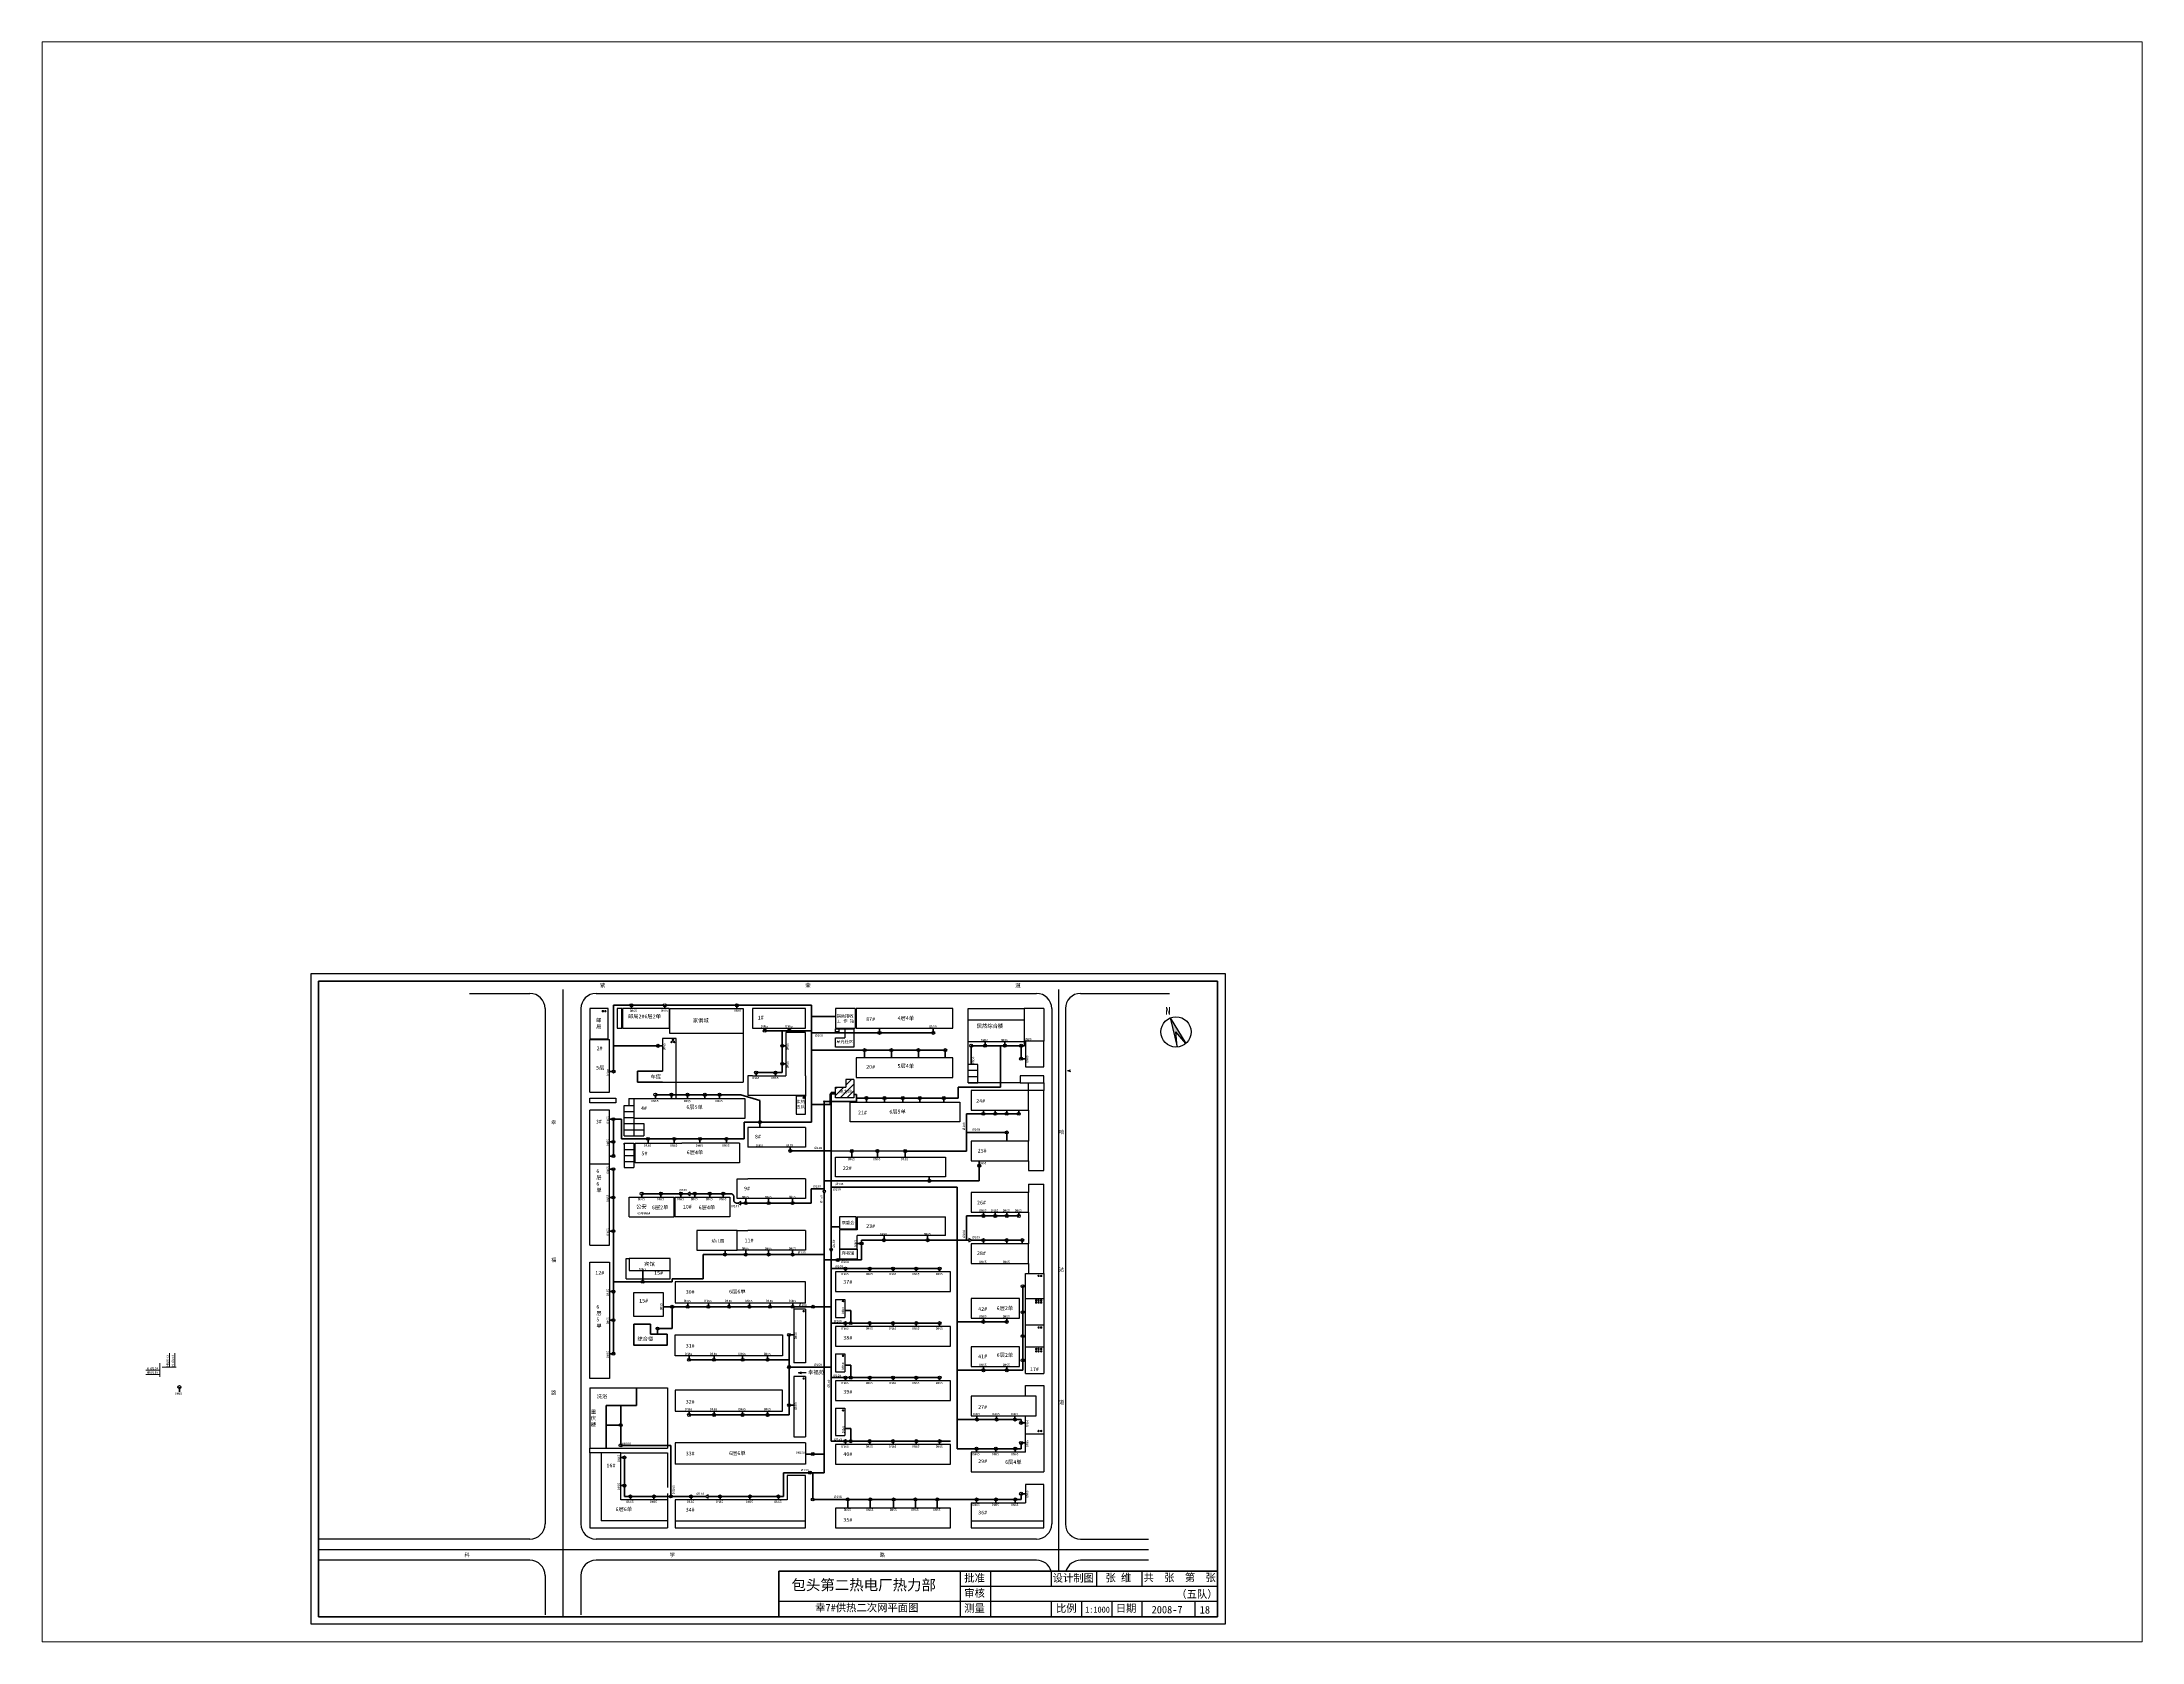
# Paper-space layout '布局1' of a CAD drawing. Header units: millimetres. Extents: x 27 to 240, y 20 to 183.
# The model-space entities are those that its viewports show. They can reach past a viewport. Long polylines and large blocks are cut down to what shows.
import ezdxf

# ---------------------------------------------------------------- set-up
doc = ezdxf.new("R2010")
doc.units = ezdxf.units.MM
doc.linetypes.add('CENTER', pattern=[50.8, 31.75, -6.35, 6.35, -6.35])
doc.linetypes.add('DASHED2', pattern=[9.525, 6.35, -3.175])
for name, color, linetype in [('填充', 5, 'Continuous'), ('护栏', 3, 'Continuous'), ('边线', 1, 'Continuous')]:
    doc.layers.add(name, color=color, linetype=linetype)
doc.layers.add('标注', color=7, linetype='Continuous', lineweight=18)
doc.layers.add('管道', color=7, linetype='Continuous', lineweight=50)

msp = doc.modelspace()

# ---------------------------------------------------------------- hatches: boundary and pattern name
msp.add_hatch(color=256).paths.add_polyline_path([(1277.9, 686), (1282.4, 666.8), (1281.7, 676.7), (1288.2, 669.1)])
at = {"layer": '填充'}
h = msp.add_hatch(dxfattribs=at)
h.set_pattern_fill('ANSI31', color=256, style=0)
h.paths.add_polyline_path([(1056.8, 640.2), (1063.5, 640.2), (1063.5, 645.2), (1068.8, 645.2), (1068.8, 633.2), (1056.8, 633.2)])
h.paths.add_polyline_path([(1058.8, 638.9), (1068.2, 638.9), (1068.2, 635.3), (1058.8, 635.3)], flags=24)
at = {"layer": '标注'}
for color, points in [(3, [(903.5, 690.4, 1), (902.5, 690.4, 1)]), (3, [(905.2, 690.4, 1), (904.2, 690.4, 1)]), (3, [(948.9, 670, 1), (947.9, 670, 1)]), (3, [(949.8, 671.4, 1), (948.8, 671.4, 1)]), (3, [(950.6, 670, 1), (949.6, 670, 1)]), (3, [(1036.2, 633.2, 1), (1035.2, 633.2, 1)]), (0, [(1191.4, 515.5, 1), (1190.4, 515.5, 1)]), (0, [(1193.1, 515.5, 1), (1192.1, 515.5, 1)]), (256, [(1189.8, 499.4, 1), (1188.8, 499.4, 1)]), (256, [(1191.4, 499.4, 1), (1190.4, 499.4, 1)]), (256, [(1193.1, 499.4, 1), (1192.1, 499.4, 1)]), (256, [(1036.2, 492.2, 1), (1035.2, 492.2, 1)]), (256, [(1062.2, 498.9, 1), (1061.2, 498.9, 1)]), (256, [(1189.8, 497.9, 1), (1188.8, 497.9, 1)]), (256, [(1191.4, 497.9, 1), (1190.4, 497.9, 1)]), (256, [(1193.1, 497.9, 1), (1192.1, 497.9, 1)]), (256, [(1191.4, 481.4, 1), (1190.4, 481.4, 1)]), (256, [(1193.1, 481.4, 1), (1192.1, 481.4, 1)]), (256, [(1062.2, 462.7, 1), (1061.2, 462.7, 1)]), (256, [(1189.8, 467.2, 1), (1188.8, 467.2, 1)]), (256, [(1189.8, 465.7, 1), (1188.8, 465.7, 1)]), (256, [(1191.4, 467.2, 1), (1190.4, 467.2, 1)]), (256, [(1191.4, 465.7, 1), (1190.4, 465.7, 1)]), (256, [(1193.1, 467.2, 1), (1192.1, 467.2, 1)]), (256, [(1193.1, 465.7, 1), (1192.1, 465.7, 1)]), (256, [(1036.2, 447.7, 1), (1035.2, 447.7, 1)]), (256, [(1062.2, 426.6, 1), (1061.2, 426.6, 1)]), (256, [(1191.4, 413, 1), (1190.4, 413, 1)]), (256, [(1193.1, 413, 1), (1192.1, 413, 1)])]:
    msp.add_hatch(color=color, dxfattribs=at).paths.add_polyline_path(points)

# ---------------------------------------------------------------- linework, layer by layer
at = {"lineweight": 40}
for p, q in [((715.2, 290.3), (715.2, 710.3)), ((715.2, 710.3), (1309.2, 710.3)), ((1309.2, 710.3), (1309.2, 290.3)), ((1309.2, 320.3), (1019.2, 320.3)), ((1019.2, 320.3), (1019.2, 290.3)), ((1309.2, 290.3), (715.2, 290.3))]:
    msp.add_line(p, q, dxfattribs=at)
for p, q in [((815, 702.1), (854.8, 702.1)), ((898.5, 702.1), (1189.6, 702.1)), ((1218.6, 702.1), (1277.3, 702.1)), ((864.8, 692.1), (864.8, 351.6)), ((888.5, 692.1), (888.5, 351.6)), ((1199.6, 692.1), (1199.6, 351.6)), ((1208.6, 692.1), (1208.6, 351.6)), ((1277.9, 686), (1282.4, 666.8)), ((1277.9, 686), (1288.2, 669.1)), ((1282.4, 666.8), (1281.7, 676.7)), ((1288.2, 669.1), (1281.7, 676.7)), ((1056.8, 633.2), (1056.8, 640.2)), ((1056.8, 640.2), (1063.5, 640.2)), ((1068.8, 645.2), (1063.5, 645.2)), ((1063.5, 645.2), (1063.5, 640.2)), ((1068.8, 645.2), (1068.8, 633.2)), ((1210.1, 651.1), (1212, 651.6)), ((1210.1, 651.1), (1212, 650.5)), ((1068.8, 633.2), (1056.8, 633.2)), ((894.5, 535.9), (894.5, 589.6)), ((907.5, 535.9), (907.5, 589.6)), ((1184.3, 576.1), (1194.3, 576.1)), ((1184.3, 576.1), (1184.3, 570.6)), ((1194.3, 517.1), (1194.3, 576.1)), ((1059.3, 554.6), (1059.3, 546.6)), ((1070.3, 554.6), (1059.3, 554.6)), ((1059.3, 546.6), (1070.3, 546.6)), ((1070.3, 546.6), (1070.3, 554.6)), ((1132.8, 518.1), (1056.8, 518.1)), ((1056.8, 518.1), (1056.8, 505.1)), ((1132.8, 505.1), (1132.8, 518.1)), ((1182.3, 500.6), (1182.3, 517.1)), ((1194.3, 517.1), (1194.3, 500.6)), ((923.5, 488.6), (923.5, 504.6)), ((923.5, 504.6), (942.8, 504.6)), ((942.8, 504.6), (942.8, 488.6)), ((1036.8, 511.6), (950.8, 511.6)), ((950.8, 511.6), (950.8, 497.6)), ((1036.8, 497.6), (1036.8, 511.6)), ((1056.8, 505.1), (1132.8, 505.1)), ((1056.8, 499.9), (1056.8, 487.9)), ((1056.8, 499.9), (1062.8, 499.9)), ((1062.8, 499.9), (1062.8, 487.9)), ((1178.3, 500.6), (1146.3, 500.6)), ((1146.3, 500.6), (1146.3, 487.6)), ((1178.3, 487.6), (1178.3, 500.6)), ((1182.3, 500.6), (1194.3, 500.6)), ((1182.3, 483.1), (1182.3, 500.6)), ((1194.3, 500.6), (1194.3, 483.1)), ((942.8, 488.6), (923.5, 488.6)), ((950.8, 497.6), (1036.8, 497.6)), ((1036.8, 493.6), (1029.3, 493.6)), ((1029.3, 493.6), (1029.3, 458.1)), ((1036.8, 493.6), (1036.8, 458.1)), ((1056.8, 487.9), (1062.8, 487.9)), ((1146.3, 487.6), (1178.3, 487.6)), ((950.8, 476.6), (1021.8, 476.6)), ((950.8, 462.6), (950.8, 476.6)), ((1021.8, 476.6), (1021.8, 462.6)), ((1056.8, 482.1), (1056.8, 469.1)), ((1132.8, 482.1), (1056.8, 482.1)), ((1132.8, 469.1), (1132.8, 482.1)), ((1182.3, 483.1), (1194.3, 483.1)), ((1182.3, 468.6), (1182.3, 483.1)), ((1194.3, 483.1), (1194.3, 468.6)), ((1021.8, 462.6), (950.8, 462.6)), ((1036.8, 458.1), (1029.3, 458.1)), ((1056.8, 469.1), (1132.8, 469.1)), ((1056.8, 464.1), (1062.8, 464.1)), ((1056.8, 464.1), (1056.8, 452.1)), ((1062.8, 464.1), (1062.8, 452.1)), ((1146.3, 468.6), (1146.3, 455.6)), ((1178.3, 468.6), (1146.3, 468.6)), ((1178.3, 455.6), (1178.3, 468.6)), ((1182.3, 451.1), (1182.3, 468.6)), ((1182.3, 468.6), (1194.3, 468.6)), ((1194.3, 468.6), (1194.3, 451.1)), ((1036.8, 449.1), (1029.3, 449.1)), ((1029.3, 449.1), (1029.3, 409.1)), ((1032.3, 451.5), (1034.2, 452)), ((1032.3, 451.5), (1034.2, 450.9)), ((1037.3, 451.5), (1032.3, 451.5)), ((1036.8, 449.1), (1036.8, 409.1)), ((1056.8, 452.1), (1062.8, 452.1)), ((1132.8, 446.1), (1056.8, 446.1)), ((1056.8, 446.1), (1056.8, 433.1)), ((1132.8, 433.1), (1132.8, 446.1)), ((1146.3, 455.6), (1178.3, 455.6)), ((1182.3, 451.1), (1194.3, 451.1)), ((1021.8, 440.1), (950.8, 440.1)), ((950.8, 440.1), (950.8, 426.1)), ((1021.8, 426.1), (1021.8, 440.1)), ((1056.8, 433.1), (1132.8, 433.1)), ((1189.3, 436.1), (1146.3, 436.1)), ((1146.3, 436.1), (1146.3, 423.1)), ((1182.3, 436.1), (1182.3, 443.1)), ((1182.3, 443.1), (1194.3, 443.1)), ((1189.3, 423.1), (1189.3, 436.1)), ((1194.3, 443.1), (1194.3, 411.1)), ((950.8, 426.1), (1021.8, 426.1)), ((1056.8, 428.1), (1056.8, 410.1)), ((1056.8, 428.1), (1062.8, 428.1)), ((1062.8, 428.1), (1062.8, 410.1)), ((1146.3, 423.1), (1189.3, 423.1)), ((1182.3, 411.1), (1182.3, 423.1)), ((1029.3, 409.1), (1036.8, 409.1)), ((1056.8, 410.1), (1062.8, 410.1)), ((1056.8, 404.1), (1056.8, 391.1)), ((1132.8, 404.1), (1056.8, 404.1)), ((1132.8, 391.1), (1132.8, 404.1)), ((1182.3, 399.1), (1182.3, 411.1)), ((1182.3, 411.1), (1194.3, 411.1)), ((1194.3, 411.1), (1194.3, 386.1)), ((1056.8, 391.1), (1132.8, 391.1)), ((1146.3, 399.1), (1146.3, 386.1)), ((1182.3, 399.1), (1146.3, 399.1)), ((1146.3, 386.1), (1194.3, 386.1)), ((854.8, 341.6), (715.3, 341.6)), ((1189.6, 341.6), (898.5, 341.6)), ((1218.6, 341.6), (1263.6, 341.6)), ((854.8, 327.6), (715.3, 327.6)), ((1189.6, 327.6), (898.5, 327.6)), ((1139.2, 320.3), (1139.2, 290.3)), ((1159.2, 320.3), (1159.2, 290.3)), ((1199.2, 320.3), (1199.2, 310.3)), ((1263.6, 327.6), (1218.6, 327.6)), ((1229.2, 320.3), (1229.2, 310.3)), ((1259.2, 320.3), (1259.2, 310.3)), ((864.8, 317.6), (864.8, 291.6)), ((888.5, 317.6), (888.5, 291.6)), ((1309.2, 310.3), (1139.2, 310.3)), ((1309.2, 300.3), (1019.2, 300.3)), ((1199.2, 300.3), (1199.2, 290.3)), ((1219.2, 300.3), (1219.2, 290.3)), ((1239.2, 300.3), (1239.2, 290.3)), ((1259.2, 300.3), (1259.2, 290.3)), ((1294.2, 300.3), (1294.2, 290.3))]:
    msp.add_line(p, q)
at = {"color": 3, "linetype": 'CENTER'}
for p, q in [((876.5, 704.8), (876.5, 290.3)), ((1204.1, 704.8), (1204.1, 320.3)), ((1263.6, 334.6), (715.3, 334.6))]:
    msp.add_line(p, q, dxfattribs=at)
at = {"color": 3}
for p, q in [((906.5, 692.1), (894.5, 692.1)), ((894.5, 692.1), (894.5, 672.1)), ((906.5, 672.1), (906.5, 692.1)), ((915.5, 692.1), (912.5, 692.1)), ((912.5, 692.1), (912.5, 679.1)), ((915.5, 679.1), (915.5, 692.1)), ((946.9, 692.1), (915.9, 692.1)), ((915.9, 692.1), (915.9, 679.1)), ((946.9, 692.1), (946.9, 679.1)), ((947.3, 675.6), (947.3, 692.1)), ((947.3, 692.1), (995.8, 692.1)), ((995.8, 692.1), (995.8, 675.6)), ((1036.8, 692.1), (1001.8, 692.1)), ((1001.8, 692.1), (1001.8, 679.1)), ((1036.8, 679.1), (1036.8, 692.1)), ((1069.8, 692.1), (1056.8, 692.1)), ((1056.8, 692.1), (1056.8, 679.1)), ((1069.8, 692.1), (1069.8, 679.1)), ((1134.3, 692.1), (1070.3, 692.1)), ((1070.3, 692.1), (1070.3, 679.1)), ((1134.3, 679.1), (1134.3, 692.1)), ((894.5, 672.1), (906.5, 672.1)), ((894.5, 671.7), (907.5, 671.7)), ((894.5, 636.9), (894.5, 671.7)), ((907.5, 636.9), (907.5, 671.7)), ((912.5, 679.1), (915.5, 679.1)), ((915.9, 679.1), (947.3, 679.1)), ((951.5, 672.4), (942.5, 672.4)), ((942.5, 672.4), (942.5, 650.7)), ((995.8, 675.6), (947.3, 675.6)), ((951.5, 643.6), (951.5, 672.4)), ((1001.8, 679.1), (1036.8, 679.1)), ((1036.8, 676.3), (1023.8, 676.3)), ((1023.8, 676.3), (1023.8, 647.6)), ((1036.8, 647.6), (1036.8, 676.3)), ((1056.8, 679.1), (1069.8, 679.1)), ((1056.8, 678.7), (1068.8, 678.7)), ((1056.8, 676.7), (1056.8, 678.7)), ((1058.9, 676.7), (1056.8, 676.7)), ((1056.8, 666.7), (1056.8, 672.7)), ((1056.8, 672.7), (1062.8, 672.7)), ((1068.8, 666.7), (1056.8, 666.7)), ((1058.9, 678.7), (1058.9, 676.7)), ((1062.8, 678.7), (1062.8, 672.7)), ((1068.8, 678.7), (1068.8, 666.7)), ((1070.3, 679.1), (1134.3, 679.1)), ((1070.3, 659.6), (1070.3, 646.6)), ((1134.3, 659.6), (1070.3, 659.6)), ((1134.3, 646.6), (1134.3, 659.6)), ((942.5, 643.6), (951.5, 643.6)), ((1001.8, 647.6), (998.8, 647.6)), ((998.8, 647.6), (998.8, 634.6)), ((1001.8, 647.6), (1023.8, 647.6)), ((1036.8, 647.6), (1036.8, 634.6)), ((1070.3, 646.6), (1134.3, 646.6)), ((894.5, 636.9), (907.5, 636.9)), ((894.5, 632.9), (911.6, 632.9)), ((894.5, 629.9), (894.5, 632.9)), ((911.6, 629.9), (894.5, 629.9)), ((894.5, 589.6), (894.5, 624.9)), ((907.5, 624.9), (894.5, 624.9)), ((907.5, 589.6), (907.5, 624.9)), ((911.6, 632.9), (911.6, 629.9)), ((917, 628.1), (923.5, 628.1)), ((917, 608.1), (917, 628.1)), ((920.2, 632.6), (923.5, 632.6)), ((920.2, 632.6), (920.2, 628.1)), ((920.8, 632.6), (996.8, 632.6)), ((923.5, 632.6), (923.5, 619.6)), ((996.8, 632.6), (996.8, 619.6)), ((1036.8, 634.6), (998.8, 634.6)), ((1036.8, 634.3), (1030.8, 634.3)), ((1030.8, 634.3), (1030.8, 622.3)), ((1036.8, 634.6), (1036.8, 634.3)), ((1036.8, 622.3), (1036.8, 634.3)), ((917, 624.1), (923.5, 624.1)), ((917, 620.1), (923.5, 620.1)), ((917, 616.1), (923.5, 616.1)), ((917, 612.1), (923.5, 612.1)), ((948.8, 619.6), (923.5, 619.6)), ((923.5, 619.6), (923.5, 608.1)), ((923.5, 616.1), (930, 616.1)), ((923.5, 612.1), (930, 612.1)), ((930, 616.1), (930, 608.1)), ((996.8, 619.6), (948.8, 619.6)), ((1036.8, 613.6), (998.8, 613.6)), ((998.8, 613.6), (998.8, 600.6)), ((1030.8, 622.3), (1036.8, 622.3)), ((1036.8, 613.6), (1036.8, 600.6)), ((917, 608.1), (923.5, 608.1)), ((917, 602.4), (917, 603.1)), ((917, 603.1), (923.5, 603.1)), ((917, 603.1), (917, 587.1)), ((917, 599.1), (923.5, 599.1)), ((923.5, 608.1), (930, 608.1)), ((923.5, 603.1), (923.5, 587.1)), ((924.3, 590.1), (924.3, 603.1)), ((924.3, 603.1), (955.3, 603.1)), ((993.3, 603.1), (955.3, 603.1)), ((993.3, 603.1), (993.3, 590.1)), ((1036.8, 600.6), (998.8, 600.6)), ((917, 595.1), (923.5, 595.1)), ((917, 591.1), (923.5, 591.1)), ((917, 587.1), (923.5, 587.1)), ((993.3, 590.1), (924.3, 590.1))]:
    msp.add_line(p, q, dxfattribs=at)
at = {"color": 1}
for p, q in [((1144.3, 670.1), (1144.3, 692.1)), ((1144.3, 692.1), (1181.3, 692.1)), ((1144.3, 684.6), (1181.3, 684.6)), ((1194.3, 692.1), (1181.3, 692.1)), ((1181.3, 692.1), (1181.3, 670.1)), ((1194.3, 692.1), (1194.3, 670.6)), ((1181.3, 670.1), (1144.3, 670.1)), ((1194.3, 670.6), (1181.3, 670.6)), ((1182.3, 670.6), (1182.3, 653.6)), ((1194.3, 653.6), (1194.3, 670.6)), ((1150.8, 655.1), (1144.3, 655.1)), ((1150.8, 643.1), (1150.8, 655.1)), ((1182.3, 653.6), (1194.3, 653.6)), ((1150.8, 651.1), (1144.3, 651.1)), ((1150.8, 647.1), (1144.3, 647.1)), ((1144.3, 643.1), (1150.8, 643.1)), ((1194.3, 647.6), (1178.8, 647.6)), ((1178.8, 647.6), (1178.8, 643.1)), ((1178.8, 643.1), (1194.3, 643.1)), ((1184.3, 638.1), (1184.3, 643.1)), ((1194.3, 643.1), (1194.3, 647.6)), ((1194.3, 643.1), (1194.3, 638.1)), ((1066.5, 630.2), (1138.9, 630.2)), ((1066.5, 617.2), (1066.5, 630.2)), ((1138.9, 630.2), (1138.9, 617.2)), ((1184.3, 638.1), (1146.3, 638.1)), ((1146.3, 638.1), (1146.3, 625.1)), ((1146.3, 625.1), (1184.3, 625.1)), ((1194.3, 638.1), (1184.3, 638.1)), ((1184.3, 625.1), (1184.3, 638.1)), ((1184.3, 625.1), (1184.3, 604.6)), ((1194.3, 585.1), (1194.3, 638.1)), ((1138.9, 617.2), (1066.5, 617.2)), ((1146.3, 604.6), (1146.3, 591.6)), ((1184.3, 604.6), (1146.3, 604.6)), ((1184.3, 591.6), (1184.3, 604.6)), ((894.5, 589.6), (907.5, 589.6)), ((1056.8, 580.9), (1056.8, 593.9)), ((1056.8, 593.9), (1129.3, 593.9)), ((1129.3, 593.9), (1129.3, 580.9)), ((1146.3, 591.6), (1184.3, 591.6)), ((1184.3, 591.6), (1184.3, 585.1)), ((1184.3, 585.1), (1194.3, 585.1)), ((991.8, 579.6), (998.8, 579.6)), ((991.8, 566.6), (991.8, 579.6)), ((1036.8, 579.6), (998.8, 579.6)), ((1036.8, 579.6), (1036.8, 566.6)), ((1129.3, 580.9), (1056.8, 580.9)), ((1184.3, 570.6), (1146.3, 570.6)), ((1146.3, 570.6), (1146.3, 557.6)), ((1184.3, 557.6), (1184.3, 570.6)), ((920.5, 554.6), (920.5, 567.6)), ((920.5, 567.6), (950.2, 567.6)), ((950.2, 554.6), (950.2, 567.6)), ((950.8, 554.6), (950.8, 567.6)), ((950.8, 567.6), (986.8, 567.6)), ((986.8, 567.6), (986.8, 554.6)), ((1036.8, 566.6), (991.8, 566.6)), ((1146.3, 557.6), (1184.3, 557.6)), ((1184.3, 557.6), (1184.3, 536.6)), ((920.5, 554.6), (950.2, 554.6)), ((986.8, 554.6), (950.8, 554.6)), ((991.8, 532.6), (991.8, 545.6)), ((991.8, 545.6), (998.8, 545.6)), ((1036.8, 545.6), (998.8, 545.6)), ((1036.8, 545.6), (1036.8, 532.6)), ((1071.1, 545.9), (1059.3, 545.9)), ((1059.3, 545.9), (1059.3, 533.4)), ((1071.1, 554.6), (1129.3, 554.6)), ((1071.1, 554.6), (1071.1, 545.9)), ((1129.3, 542.1), (1071.1, 542.1)), ((1071.1, 533.4), (1071.1, 542.1)), ((1129.3, 542.1), (1129.3, 554.6)), ((894.5, 535.9), (907.5, 535.9)), ((1036.8, 532.6), (991.8, 532.6)), ((1059.3, 533.4), (1071.1, 533.4)), ((1059.3, 533.1), (1071.1, 533.1)), ((1059.3, 533.1), (1059.3, 526.8)), ((1071.1, 533.1), (1071.1, 526.8)), ((1146.3, 536.6), (1146.3, 523.6)), ((1184.3, 536.6), (1146.3, 536.6)), ((1184.3, 523.6), (1184.3, 536.6)), ((894.5, 524.6), (907.5, 524.6)), ((894.5, 447.6), (894.5, 524.6)), ((907.5, 524.6), (907.5, 447.6)), ((947.5, 527), (920.5, 527)), ((920.5, 527), (920.5, 519)), ((920.5, 519), (947.5, 519)), ((947.5, 519), (947.5, 527)), ((1059.3, 526.8), (1071.1, 526.8)), ((1146.3, 523.6), (1184.3, 523.6)), ((1184.3, 523.6), (1184.3, 517.1)), ((907.5, 447.6), (894.5, 447.6)), ((1036.8, 405.1), (950.8, 405.1)), ((950.8, 405.1), (950.8, 391.1)), ((1036.8, 405.1), (1036.8, 391.1)), ((894.5, 398.6), (894.5, 349.1)), ((901.8, 398.6), (894.5, 398.6)), ((914.8, 398.6), (901.8, 398.6)), ((901.8, 398.6), (901.8, 353.6)), ((914.8, 367.6), (914.8, 398.6)), ((1036.8, 391.1), (950.8, 391.1)), ((1036.8, 383.6), (1024.8, 383.6)), ((1024.8, 383.6), (1024.8, 367.6)), ((1036.8, 349.1), (1036.8, 383.6)), ((1194.3, 377.6), (1182.3, 377.6)), ((1182.3, 377.6), (1182.3, 365.6)), ((1194.3, 349.1), (1194.3, 377.6)), ((945.8, 367.6), (914.8, 367.6)), ((945.8, 367.6), (945.8, 349.1)), ((1024.8, 367.6), (950.8, 367.6)), ((950.8, 367.6), (950.8, 349.1)), ((1132.8, 362.1), (1056.8, 362.1)), ((1056.8, 362.1), (1056.8, 349.1)), ((1132.8, 349.1), (1132.8, 362.1)), ((1146.3, 365.6), (1182.3, 365.6)), ((1146.3, 365.6), (1146.3, 349.1)), ((894.5, 349.1), (901.8, 349.1)), ((945.8, 353.6), (901.8, 353.6)), ((901.8, 349.1), (945.8, 349.1)), ((950.8, 353.6), (1036.8, 353.6)), ((950.8, 349.1), (1036.8, 349.1)), ((1056.8, 349.1), (1132.8, 349.1)), ((1146.3, 353.6), (1194.3, 353.6)), ((1146.3, 349.1), (1194.3, 349.1))]:
    msp.add_line(p, q, dxfattribs=at)
at = {"color": 0}
for p, q in [((1182.3, 517.1), (1184.3, 517.1)), ((1184.3, 517.1), (1194.3, 517.1))]:
    msp.add_line(p, q, dxfattribs=at)
at = {"color": 1}
for points in [[(958.9, 569.8), (960.8, 568.7), (960.8, 570.8)], [(1049.3, 569.7), (1050.4, 571.6), (1048.3, 571.6)], [(992.3, 563.6), (994.2, 562.5), (994.2, 564.7)], [(1146.7, 539.1), (1144.8, 540.2), (1144.8, 538)], [(970.7, 369.8), (972.6, 368.7), (972.6, 370.8)]]:
    msp.add_lwpolyline(points, close=True, dxfattribs=at)
msp.add_lwpolyline([(1053.8, 531.3), (1054.9, 533.1), (1052.8, 533.1)], close=True)
at = {"color": 3}
for centre in [(921.9, 694.3), (943.9, 694.3), (991.6, 694.3), (939.5, 667.5), (1010, 677.5), (1021.5, 667.5), (1026.2, 677.5), (1085.8, 676.1), (1121.3, 676.1), (1021.5, 655.6), (1075.9, 664.7), (1093.7, 664.7), (1111.5, 664.7), (1129.2, 664.7), (910.1, 650.5), (1004.3, 649.8), (1017, 649.8), (937.7, 635.2), (948.3, 635.2), (959, 635.2), (970.4, 635.2), (980.1, 635.2), (910, 619), (1006.8, 617.1), (910, 604.1), (932.9, 606), (950.2, 606), (967.1, 606), (984.6, 606), (910, 594.7)]:
    msp.add_circle(centre, 1, dxfattribs=at)
for centre, radius in [((1281.7, 676.7), 10), ((1063.3, 520.3), 1), ((1079.3, 520.3), 1), ((1094.8, 520.3), 1), ((1110.1, 520.3), 1), ((1125.5, 520.3), 1), ((948.8, 495.1), 1), ((959.1, 495.1), 1), ((972.8, 495.1), 1), ((986.4, 495.1), 1), ((999.8, 495.1), 1), ((1013.5, 495.1), 1), ((1028.5, 495.1), 1), ((1041.8, 495.1), 1), ((1154.5, 485.1), 1), ((1169.9, 485.1), 1), ((1180.4, 491.5), 1), ((939.2, 480.7), 1), ((1026.1, 476.5), 1), ((1063.3, 484.3), 1), ((1066.8, 484.3), 1), ((1079.3, 484.3), 1), ((1094.8, 484.3), 1), ((1110.1, 484.3), 1), ((1125.5, 484.3), 1), ((1180.4, 475.7), 1), ((960, 460.1), 1), ((976.5, 460.1), 1), ((995.3, 460.1), 1), ((1011.9, 460.1), 1), ((1180.4, 459.7), 1), ((1026.1, 455.3), 1), ((1063.3, 448.3), 1), ((1066.8, 448.3), 1), ((1079.3, 448.3), 1), ((1094.8, 448.3), 1), ((1110.1, 448.3), 1), ((1125.5, 448.3), 1), ((1154.5, 453.1), 1), ((1169.9, 453.1), 1), ((623.2, 442), 1), ((1026.1, 430.1), 1), ((960, 423.6), 1), ((976.5, 423.6), 1), ((995.3, 423.6), 1), ((1011.9, 423.6), 1), ((1150.2, 420.6), 1), ((1163.2, 420.6), 1), ((1175.3, 420.6), 1), ((1179.4, 418.4), 1), ((1063.3, 406.3), 1), ((1066.8, 406.3), 1), ((1079.3, 406.3), 1), ((1094.8, 406.3), 1), ((1110.1, 406.3), 1), ((1125.5, 406.3), 1), ((1179.4, 405.1), 1), ((1149.9, 401.3), 1), ((1162.7, 401.3), 1), ((1175.5, 401.3), 1)]:
    msp.add_circle(centre, radius)
at = {"color": 1}
for centre, radius in [((1146.4, 667.6), 1), ((1155.6, 667.6), 1), ((1168.7, 667.6), 1), ((1179.4, 667.6), 1), ((1179.4, 659), 1), ((1049.3, 630.7), 0.415), ((1077.1, 633), 1), ((1089.1, 633), 1), ((1101.2, 633), 1), ((1112.4, 633), 1), ((1128.3, 633), 1), ((1154.5, 622.6), 1), ((1162.3, 622.6), 1), ((1169.9, 622.6), 1), ((1169.9, 610.3), 1), ((1177.8, 622.6), 1), ((1026.8, 598.1), 1), ((1067.5, 598), 1), ((1084.4, 598), 1), ((1102.8, 598), 1), ((910, 586), 1), ((1151.7, 588.3), 1), ((928.7, 569.8), 1), ((941.4, 569.8), 1), ((954.6, 569.8), 1), ((963.7, 569.8), 1), ((973.6, 569.8), 1), ((982.6, 569.8), 1), ((1118.7, 578.3), 1), ((910, 567.3), 1), ((997.4, 563.6), 1), ((1012.5, 563.6), 1), ((1028.4, 563.6), 1), ((1154.5, 555.1), 1), ((1162.3, 555.1), 1), ((1169.9, 555.1), 1), ((1177.8, 555.1), 1), ((910, 545), 1), ((983.8, 529.6), 1), ((997.4, 529.6), 1), ((1012.5, 529.6), 1), ((1028.4, 529.6), 1), ((1073.9, 536.9), 1), ((1088.8, 539.1), 1), ((1117.6, 539.1), 1), ((1154.5, 539.1), 1), ((1169.9, 539.1), 1), ((1180.1, 539.1), 1), ((1058.2, 526), 1), ((910, 505.1), 1), ((929.4, 511.6), 1), ((910, 486.3), 1), ((910, 464.1), 1), ((914.8, 416.9), 1), ((914.8, 403.5), 1), ((917.3, 395.5), 1), ((1041.7, 397.8), 1), ((917.3, 376.9), 1), ((1039.8, 385.5), 1), ((921.2, 369.8), 1), ((936.8, 369.8), 1), ((948, 369.8), 1), ((961.3, 369.8), 1), ((980.5, 369.8), 1), ((1000.2, 369.8), 1), ((1019, 369.8), 1), ((1041.7, 367.8), 1), ((1064.8, 367.8), 1), ((1079.7, 367.8), 1), ((1095.1, 367.8), 1), ((1109.5, 367.8), 1), ((1124, 367.8), 1), ((1149.9, 367.8), 1), ((1162.7, 367.8), 1), ((1175.5, 367.8), 1), ((1179.4, 371.6), 1)]:
    msp.add_circle(centre, radius, dxfattribs=at)
at = {"color": 0}
msp.add_circle((1180.4, 508.7), 1, dxfattribs=at)
for centre, start, end in [((854.8, 692.1), 0, 90), ((898.5, 692.1), 90, 180), ((1189.6, 692.1), 360, 90), ((1218.6, 692.1), 90, 180), ((854.8, 351.6), 270, 360), ((898.5, 351.6), 180, 270), ((1189.6, 351.6), 270, 0), ((1218.6, 351.6), 180, 270), ((854.8, 317.6), 0, 90), ((898.5, 317.6), 90, 180), ((1189.6, 317.6), 15.9822, 90), ((1218.6, 317.6), 90, 164.0178)]:
    msp.add_arc(centre, 10, start, end)
at = {"layer": '护栏', "color": 3}
for p, q in [((995.8, 675.6), (995.8, 643.6)), ((951.5, 632.6), (951.5, 643.6)), ((951.5, 643.6), (958.8, 643.6)), ((958.8, 643.6), (995.8, 643.6))]:
    msp.add_line(p, q, dxfattribs=at)
at = {"layer": '护栏', "color": 1}
for p, q in [((1144.3, 643.1), (1144.3, 670.1)), ((1178.8, 643.1), (1144.3, 643.1)), ((991.8, 545.6), (965.1, 545.6)), ((965.1, 545.6), (965.1, 532.6)), ((965.1, 532.6), (991.8, 532.6)), ((918.5, 513.5), (918.5, 527)), ((918.5, 527), (920.5, 527)), ((918.5, 513.5), (947.5, 513.5)), ((947.5, 513.5), (947.5, 519)), ((894.5, 441.6), (894.5, 401.6)), ((894.5, 441.6), (945.8, 441.6)), ((945.8, 441.6), (945.8, 440.1)), ((945.8, 440.1), (945.8, 401.6)), ((894.5, 398.6), (894.5, 401.6)), ((894.5, 401.6), (945.8, 401.6)), ((914.8, 398.6), (945.8, 398.6)), ((945.8, 398.6), (945.8, 375.7)), ((945.8, 371.7), (945.8, 367.6))]:
    msp.add_line(p, q, dxfattribs=at)
at = {"layer": '标注'}
for p, q in [((616.7, 464.5), (616.7, 455.2)), ((620.2, 464.5), (620.2, 455.2)), ((610.4, 453.1), (601.1, 453.1)), ((610.4, 450.4), (601.1, 450.4)), ((610.4, 448.7), (610.4, 457.9)), ((621, 455.2), (611.9, 455.2))]:
    msp.add_line(p, q, dxfattribs=at)
at = {"layer": '标注', "color": 3}
for centre in [(903, 690.4), (904.7, 690.4), (948.4, 670), (949.3, 671.4), (950.1, 670), (1035.7, 633.2)]:
    msp.add_circle(centre, 0.5, dxfattribs=at)
at = {"layer": '标注', "color": 0}
for centre in [(1190.9, 515.5), (1192.6, 515.5)]:
    msp.add_circle(centre, 0.5, dxfattribs=at)
at = {"layer": '标注'}
for centre in [(1189.3, 499.4), (1190.9, 499.4), (1192.6, 499.4), (1035.7, 492.2), (1061.7, 498.9), (1189.3, 497.9), (1190.9, 497.9), (1192.6, 497.9), (1190.9, 481.4), (1192.6, 481.4), (1061.7, 462.7), (1189.3, 467.2), (1189.3, 465.7), (1190.9, 467.2), (1190.9, 465.7), (1192.6, 467.2), (1192.6, 465.7), (1035.7, 447.7), (1061.7, 426.6), (1190.9, 413), (1192.6, 413)]:
    msp.add_circle(centre, 0.5, dxfattribs=at)
at = {"layer": '管道', "color": 3}
for p, q in [((910.1, 694.3), (910.1, 650.5)), ((921.9, 692.1), (921.9, 694.3)), ((943.9, 692.1), (943.9, 694.3)), ((1040.8, 694.3), (944.9, 694.3)), ((991.6, 692.1), (991.6, 694.3)), ((1040.8, 628.7), (1040.8, 694.3)), ((1056.8, 686.8), (1040.8, 686.8)), ((910.1, 667.5), (942.5, 667.5)), ((1010, 677.5), (1010, 679.1)), ((1010, 677.5), (1040.8, 677.5)), ((1021.5, 649.8), (1021.5, 677.5)), ((1021.5, 667.5), (1023.8, 667.5)), ((1026.2, 677.5), (1026.2, 679.1)), ((1121.3, 676.1), (1040.8, 676.1)), ((1085.8, 676.1), (1085.8, 679.1)), ((1121.3, 676.1), (1121.3, 679.1)), ((1021.5, 655.6), (1023.8, 655.6)), ((1040.8, 664.7), (1129.2, 664.7)), ((1075.9, 659.6), (1075.9, 664.7)), ((1093.7, 659.6), (1093.7, 664.7)), ((1111.5, 659.6), (1111.5, 664.7)), ((1129.2, 659.6), (1129.2, 664.7)), ((910.1, 650.5), (907.5, 650.5)), ((942.5, 650.7), (925.8, 650.7)), ((925.8, 650.7), (925.8, 643.6)), ((925.8, 643.6), (942.5, 643.6)), ((1004.3, 647.6), (1004.3, 649.8)), ((1004.3, 649.8), (1021.5, 649.8)), ((1017, 647.6), (1017, 649.8)), ((994.1, 635.2), (937.7, 635.2)), ((937.7, 635.2), (937.7, 632.6)), ((948.3, 635.2), (948.3, 632.6)), ((959, 635.2), (959, 632.6)), ((970.4, 635.2), (970.4, 632.6)), ((980.1, 635.2), (980.1, 632.6)), ((1006.8, 631.3), (994.1, 635.2)), ((1006.8, 617.1), (1006.8, 631.3)), ((1053.1, 628.7), (1040.8, 628.7)), ((1040.8, 617.1), (1040.8, 628.7)), ((1056.8, 635.8), (1053.1, 635.8)), ((1053.1, 635.8), (1053.1, 628.7)), ((910, 619), (907.5, 619)), ((910, 619), (910, 604.1)), ((910, 619), (915.3, 619)), ((915.3, 619), (915.3, 606)), ((996.4, 606), (996.4, 617.1)), ((996.4, 617.1), (1040.8, 617.1)), ((1006.8, 617.1), (1006.8, 613.6)), ((910, 604.1), (907.5, 604.1)), ((910, 604.1), (910, 594.7)), ((996.4, 606), (915.3, 606)), ((932.9, 603.1), (932.9, 606)), ((950.2, 603.1), (950.2, 606)), ((967.1, 603.1), (967.1, 606)), ((984.6, 603.1), (984.6, 606)), ((910, 594.7), (907.5, 594.7))]:
    msp.add_line(p, q, dxfattribs=at)
at = {"layer": '管道', "color": 3, "ltscale": 0.5}
msp.add_line((942.9, 694.3), (910.1, 694.3), dxfattribs=at)
at = {"layer": '管道', "color": 1}
for p, q in [((1146.4, 667.6), (1179.4, 667.6)), ((1146.4, 667.6), (1146.4, 655.1)), ((1155.6, 667.6), (1155.6, 670.1)), ((1165.8, 640.1), (1165.8, 667.6)), ((1168.7, 667.6), (1168.7, 670.1)), ((1179.4, 667.6), (1179.4, 659)), ((1179.4, 667.6), (1181.6, 667.6)), ((1181.6, 667.6), (1181.6, 670.6)), ((1179.4, 659), (1182.3, 659)), ((1137.7, 633), (1137.7, 640.1)), ((1137.7, 640.1), (1165.8, 640.1)), ((1049.3, 630.7), (1049.3, 571.6)), ((1049.7, 630.7), (1070.7, 630.7)), ((1070.7, 635.3), (1068.8, 635.3)), ((1070.7, 630.7), (1070.7, 635.3)), ((1070.7, 633), (1137.7, 633)), ((1128.3, 633), (1077.1, 633)), ((1077.1, 633), (1077.1, 630.2)), ((1089.1, 633), (1089.1, 630.2)), ((1101.2, 633), (1101.2, 630.2)), ((1112.4, 633), (1112.4, 630.2)), ((1128.3, 633), (1128.3, 630.2)), ((1154.5, 622.6), (1154.5, 625.1)), ((1162.3, 622.6), (1162.3, 625.1)), ((1169.9, 622.6), (1169.9, 625.1)), ((1177.8, 622.6), (1177.8, 625.1)), ((1177.8, 622.6), (1143.3, 622.6)), ((1143.3, 622.6), (1143.3, 610.3)), ((1026.8, 598.1), (1026.8, 600.6)), ((1026.8, 598.1), (1053.8, 598.1)), ((1053.8, 598.1), (1102.8, 598)), ((1067.5, 598), (1067.5, 593.9)), ((1084.4, 598), (1084.4, 593.9)), ((1102.8, 598), (1102.8, 593.9)), ((1102.8, 598), (1143.3, 598)), ((1143.3, 598), (1143.3, 610.3)), ((1143.3, 610.3), (1154.5, 610.3)), ((1169.9, 610.3), (1146.7, 610.3)), ((1169.9, 610.3), (1169.9, 604.6)), ((910, 586), (907.5, 586)), ((910, 586), (910, 511.6)), ((1151.7, 578.3), (1151.7, 591.6)), ((928.7, 569.8), (958.9, 569.8)), ((928.7, 567.6), (928.7, 569.8)), ((941.4, 567.6), (941.4, 569.8)), ((954.6, 567.6), (954.6, 569.8)), ((960.8, 569.8), (987.5, 569.8)), ((963.7, 567.6), (963.7, 569.8)), ((973.6, 567.6), (973.6, 569.8)), ((982.6, 567.6), (982.6, 569.8)), ((1040.6, 563.6), (1040.6, 573)), ((1040.6, 573), (1049.3, 573)), ((1053.8, 578.3), (1049.3, 578.3)), ((1049.3, 569.7), (1049.3, 454.4)), ((1129.3, 578.3), (1053.8, 578.3)), ((1070.7, 578.3), (1066.2, 578.3)), ((1146.2, 578.3), (1070.7, 578.3)), ((1089.2, 578.3), (1084.7, 578.3)), ((1151.7, 578.3), (1089.2, 578.3)), ((1118.7, 578.3), (1118.7, 580.9)), ((910, 567.3), (907.5, 567.3)), ((991.5, 563.6), (992.3, 563.6)), ((994.2, 563.6), (1040.6, 563.6)), ((997.4, 563.6), (997.4, 566.6)), ((1012.5, 563.6), (1012.5, 566.6)), ((1028.4, 563.6), (1028.4, 566.6)), ((1146.3, 555.1), (1143.3, 555.1)), ((1143.3, 555.1), (1143.3, 539.1)), ((1177.8, 555.1), (1146.3, 555.1)), ((1154.5, 555.1), (1154.5, 557.6)), ((1162.3, 555.1), (1162.3, 557.6)), ((1169.9, 555.1), (1169.9, 557.6)), ((1177.8, 555.1), (1177.8, 557.6)), ((910, 545), (907.5, 545)), ((1088.8, 539.1), (1088.8, 542.1)), ((1117.6, 539.1), (1117.6, 542.1)), ((969.2, 529.6), (969.2, 513.5)), ((1049.3, 529.6), (969.2, 529.6)), ((983.8, 529.6), (983.8, 532.6)), ((997.4, 529.6), (997.4, 532.6)), ((1012.5, 529.6), (1012.5, 532.6)), ((1028.4, 529.6), (1028.4, 532.6)), ((1073.9, 536.9), (1071.1, 536.9)), ((1073.9, 526), (1073.9, 539.1)), ((1144.8, 539.1), (1073.9, 539.1)), ((1169.9, 539.1), (1146.7, 539.1)), ((1154.5, 536.6), (1154.5, 539.1)), ((1169.9, 536.6), (1169.9, 539.1)), ((1169.9, 539.1), (1180.1, 539.1)), ((1180.1, 536.6), (1180.1, 539.1)), ((929.4, 511.6), (929.4, 519)), ((969.2, 513.5), (948.8, 513.5)), ((948.8, 513.5), (948.8, 511.6)), ((1055.4, 526), (1049.3, 526)), ((1055.4, 526), (1073.9, 526)), ((910, 505.1), (907.5, 505.1)), ((948.8, 511.6), (910, 511.6)), ((910, 511.6), (910, 464.1)), ((910, 486.3), (907.5, 486.3)), ((910, 464.1), (907.5, 464.1)), ((1049.3, 454.4), (1049.3, 385.4)), ((925.3, 429.9), (925.3, 441.6)), ((905.3, 401.6), (905.3, 429.9)), ((905.3, 429.9), (925.3, 429.9)), ((914.8, 416.9), (905.3, 416.9)), ((914.8, 416.9), (914.8, 429.9)), ((914.8, 403.5), (914.8, 416.9)), ((945.8, 403.5), (914.8, 403.5)), ((948, 403.5), (945.8, 403.5)), ((948, 403.5), (948, 369.8)), ((917.3, 395.5), (914.8, 395.5)), ((917.3, 395.5), (917.3, 369.8)), ((1049.3, 397.8), (1036.8, 397.8)), ((917.3, 376.9), (914.8, 376.9)), ((1022.3, 369.8), (1022.3, 385.4)), ((1022.3, 385.4), (1041.7, 385.4)), ((1049.3, 385.4), (1041.7, 385.4)), ((1041.7, 385.4), (1041.7, 367.8)), ((917.3, 369.8), (970.7, 369.8)), ((921.2, 367.6), (921.2, 369.8)), ((936.8, 367.6), (936.8, 369.8)), ((961.3, 367.6), (961.3, 369.8)), ((972.6, 369.8), (1022.3, 369.8)), ((980.5, 367.6), (980.5, 369.8)), ((1000.2, 367.6), (1000.2, 369.8)), ((1019, 367.6), (1019, 369.8)), ((1125, 367.8), (1041.7, 367.8)), ((1064.8, 362.1), (1064.8, 367.8)), ((1079.7, 362.1), (1079.7, 367.8)), ((1095.1, 362.1), (1095.1, 367.8)), ((1109.5, 362.1), (1109.5, 367.8)), ((1124, 362.1), (1124, 367.8)), ((1179.4, 367.8), (1125, 367.8)), ((1149.9, 365.6), (1149.9, 367.8)), ((1162.7, 365.6), (1162.7, 367.8)), ((1175.5, 365.6), (1175.5, 367.8)), ((1179.4, 371.6), (1179.4, 367.8)), ((1179.4, 371.6), (1182.3, 371.6))]:
    msp.add_line(p, q, dxfattribs=at)
at = {"layer": '管道'}
for p, q in [((1056.8, 636.7), (1053.8, 636.7)), ((1053.8, 636.7), (1053.8, 540.1)), ((1053.8, 574.1), (1137.2, 574.1)), ((1129.3, 578.3), (1146.3, 578.3)), ((1137.2, 574.1), (1137.2, 401.3)), ((1146.3, 578.3), (1151.7, 578.3)), ((1053.8, 547.9), (1059.3, 547.9)), ((1053.8, 540.1), (1053.8, 406.3)), ((1125.5, 520.3), (1053.8, 520.3)), ((1063.3, 518.1), (1063.3, 520.3)), ((1079.3, 518.1), (1079.3, 520.3)), ((1094.8, 518.1), (1094.8, 520.3)), ((1110.1, 518.1), (1110.1, 520.3)), ((1125.5, 518.1), (1125.5, 520.3)), ((1180.4, 453.1), (1180.4, 508.7)), ((948.8, 495.1), (942.8, 495.1)), ((948.8, 495.1), (948.8, 483.6)), ((948.8, 495.1), (959.1, 495.1)), ((959.1, 495.1), (959.1, 497.6)), ((959.1, 495.1), (1053.8, 495.1)), ((972.8, 495.1), (972.8, 497.6)), ((986.4, 495.1), (986.4, 497.6)), ((999.8, 495.1), (999.8, 497.6)), ((1013.5, 495.1), (1013.5, 497.6)), ((1028.5, 495.1), (1028.5, 497.6)), ((1066.8, 492.6), (1062.8, 492.6)), ((1066.8, 484.3), (1066.8, 492.6)), ((1154.5, 485.1), (1154.5, 487.6)), ((1169.9, 485.1), (1169.9, 487.6)), ((1180.4, 491.5), (1182.3, 491.5)), ((923.5, 483.6), (934.4, 483.6)), ((923.5, 476.9), (923.5, 483.6)), ((934.4, 483.6), (934.4, 476.9)), ((948.8, 480.7), (939.2, 480.7)), ((939.2, 480.7), (939.2, 476.9)), ((948.8, 483.6), (948.8, 480.7)), ((1026.1, 453.1), (1026.1, 476.5)), ((1026.1, 476.5), (1029.3, 476.5)), ((1125.5, 484.3), (1053.8, 484.3)), ((1063.3, 482.1), (1063.3, 484.3)), ((1079.3, 482.1), (1079.3, 484.3)), ((1094.8, 482.1), (1094.8, 484.3)), ((1110.1, 482.1), (1110.1, 484.3)), ((1125.5, 482.1), (1125.5, 484.3)), ((1146.3, 485.1), (1137.2, 485.1)), ((1169.9, 485.1), (1146.3, 485.1)), ((1180.4, 475.7), (1182.3, 475.7)), ((960, 460.1), (960, 462.6)), ((960, 460.1), (1026.1, 460.1)), ((976.5, 460.1), (976.5, 462.6)), ((995.3, 460.1), (995.3, 462.6)), ((1011.9, 460.1), (1011.9, 462.6)), ((1180.4, 459.7), (1182.3, 459.7)), ((1053.8, 455.3), (1026.1, 455.3)), ((1026.1, 453.1), (1026.1, 423.6)), ((1125.5, 448.3), (1053.8, 448.3)), ((1066.8, 456.6), (1062.8, 456.6)), ((1063.3, 446.1), (1063.3, 448.3)), ((1066.8, 448.3), (1066.8, 456.6)), ((1079.3, 446.1), (1079.3, 448.3)), ((1094.8, 446.1), (1094.8, 448.3)), ((1110.1, 446.1), (1110.1, 448.3)), ((1125.5, 446.1), (1125.5, 448.3)), ((1169.9, 453.1), (1137.2, 453.1)), ((1146.3, 453.1), (1143.3, 453.1)), ((1154.5, 453.1), (1154.5, 455.6)), ((1169.9, 453.1), (1169.9, 455.6)), ((1169.9, 453.1), (1180.4, 453.1)), ((623.2, 442), (623.2, 439)), ((960, 423.6), (960, 426.1)), ((960, 423.6), (1026.1, 423.6)), ((976.5, 423.6), (976.5, 426.1)), ((995.3, 423.6), (995.3, 426.1)), ((1011.9, 423.6), (1011.9, 426.1)), ((1026.1, 430.1), (1029.3, 430.1)), ((1146.3, 420.6), (1137.2, 420.6)), ((1179.4, 420.6), (1146.3, 420.6)), ((1150.2, 420.6), (1150.2, 423.1)), ((1163.2, 420.6), (1163.2, 423.1)), ((1175.3, 420.6), (1175.3, 423.1)), ((1179.4, 418.4), (1179.4, 420.6)), ((1179.4, 418.4), (1182.3, 418.4)), ((1132.8, 406.3), (1053.8, 406.3)), ((1066.8, 414.6), (1062.8, 414.6)), ((1063.3, 404.1), (1063.3, 406.3)), ((1066.8, 406.3), (1066.8, 414.6)), ((1079.3, 404.1), (1079.3, 406.3)), ((1094.8, 404.1), (1094.8, 406.3)), ((1110.1, 404.1), (1110.1, 406.3)), ((1125.5, 404.1), (1125.5, 406.3)), ((1179.4, 405.1), (1182.3, 405.1)), ((1179.4, 405.1), (1179.4, 401.3)), ((1179.4, 401.3), (1137.2, 401.3)), ((1149.9, 399.1), (1149.9, 401.3)), ((1162.7, 399.1), (1162.7, 401.3)), ((1175.5, 399.1), (1175.5, 401.3))]:
    msp.add_line(p, q, dxfattribs=at)
at = {"layer": '管道', "color": 1, "linetype": 'DASHED2'}
msp.add_line((989.5, 567.8), (989.5, 565.6), dxfattribs=at)
at = {"layer": '管道', "color": 0}
msp.add_line((1180.4, 508.7), (1182.3, 508.7), dxfattribs=at)
at = {"layer": '管道'}
msp.add_lwpolyline([(934.4, 476.9), (945.4, 476.9), (945.4, 469.7), (923.5, 469.7), (923.5, 476.9)], dxfattribs=at)
at = {"layer": '管道', "color": 1, "linetype": 'DASHED2'}
for centre, start, end in [((987.5, 567.8), 0, 90), ((991.5, 565.6), 180, 270)]:
    msp.add_arc(centre, 2, start, end, dxfattribs=at)
at = {"layer": '边线'}
for p, q in [((710.2, 715.3), (1314.2, 715.3)), ((710.2, 285.3), (710.2, 715.3)), ((1314.2, 715.3), (1314.2, 285.3)), ((1314.2, 285.3), (710.2, 285.3))]:
    msp.add_line(p, q, dxfattribs=at)

# ---------------------------------------------------------------- texts
at = {"insert": (1278.1, 688.1), "char_height": 5, "width": 13.437, "attachment_point": 1, "rotation": 180}
msp.add_mtext('N', dxfattribs=at)
at = {"attachment_point": 1}
for s, insert, char_height, width in [('{\\fFangSong_GB2312|b0|i0|c134|p49;批准}', (1141.8, 318.4), 5, 88.522), ('{\\fFangSong_GB2312|b0|i0|c134|p49;共  张  第  张}', (1260.3, 318.7), 5, 88.522), ('{\\fSimHei|b0|i0|c134|p2;包头第二热电厂热力部}', (1027.6, 314.8), 7, 133.339), ('{\\fFangSong_GB2312|b0|i0|c134|p49;审核}', (1141.8, 308.4), 5, 88.522), ('{\\fFangSong_GB2312|b0|i0|c134|p49;设计制图}', (1200.2, 318.4), 5, 88.522), ('{\\fSimSun|b0|i0|c134|p54;幸7#供热二次网平面图}', (1043.3, 298.8), 5, 110.22), ('{\\fFangSong_GB2312|b0|i0|c134|p49;测量}', (1141.8, 298.4), 5, 88.522), ('{\\fFangSong_GB2312|b0|i0|c134|p49;比例}', (1202.4, 298.4), 5, 88.522), ('{\\fFangSong_GB2312|b0|i0|c134|p49;日期}', (1241.9, 298.4), 5, 88.522), ('2008{\\fSimSun|b0|i0|c134|p54;-}7', (1265.6, 297.5), 5, 88.132)]:
    msp.add_mtext(s, dxfattribs=dict(at, insert=insert, char_height=char_height, width=width))
at = {"layer": '标注', "attachment_point": 1}
for s, insert, char_height, width in [('{\\fSimSun|b0|i0|c134|p54;繁}', (901.2, 708.7), 2.5, 24.66), ('{\\fSimSun|b0|i0|c134|p54;荣}', (1036.8, 708.7), 2.5, 24.66), ('{\\fSimSun|b0|i0|c134|p54;道}', (1175.5, 708.7), 2.5, 24.66), ('{\\fSimSun|b0|i0|c134|p54;热力站}', (1059.3, 638.4), 2, 15.007), ('{\\fSimSun|b0|i0|c134|p54;幸}', (868.8, 618.1), 2.5, 12.33), ('{\\fSimSun|b0|i0|c134|p54;哈}', (1204.4, 611.8), 2.5, 12.33), ('%%C159', (1055, 573.4), 1.5, 10.516), ('%%C108', (1056.7, 577), 1.5, 10.516), ('{\\fSimSun|b0|i0|c134|p54;居委会}', (1060.8, 551.6), 2, 41.839), ('{\\fSimSun|b0|i0|c134|p54;福}', (868.8, 527.3), 2.5, 12.33), ('%%C108', (1056.5, 522.5), 1.5, 10.516), ('DN65', (1060.7, 517.5), 1.5, 10.516), ('DN65', (1076.7, 517.5), 1.5, 10.516), ('DN65', (1092.2, 517.5), 1.5, 10.516), ('DN65', (1107.5, 517.5), 1.5, 10.516), ('DN65', (1122.9, 517.5), 1.5, 10.516), ('{\\fSimSun|b0|i0|c134|p54;达}', (1204.4, 521), 2.5, 12.33), ('15#', (927, 500.4), 2.5, 41.839), ('DN65', (956.5, 499.7), 1.5, 10.516), ('30#', (957.8, 506.2), 2.5, 41.839), ('DN65', (970.2, 499.7), 1.5, 10.516), ('DN65', (983.8, 499.7), 1.5, 10.516), ('6{\\fSimSun|b0|i0|c134|p54;层}6{\\fSimSun|b0|i0|c134|p54;单}', (986.4, 506.4), 2.5, 39.176), ('DN65', (997.2, 499.7), 1.5, 10.516), ('DN65', (1010.9, 499.7), 1.5, 10.516), ('DN65', (1025.9, 499.7), 1.5, 10.516), ('37#', (1061.9, 512.8), 2.5, 41.839), ('%%C108', (1032.4, 497.1), 1.5, 10.516), ('%%C108', (1055.6, 486.4), 1.5, 10.516), ('42#', (1151, 494.9), 2.5, 41.839), ('DN65', (1151.8, 489.5), 1.5, 10.516), ('6{\\fSimSun|b0|i0|c134|p54;层}2{\\fSimSun|b0|i0|c134|p54;单}', (1163.2, 495.4), 2.5, 39.176), ('DN65', (1167.2, 489.5), 1.5, 10.516), ('{\\fSimSun|b0|i0|c134|p2;综合楼}', (925.8, 475.2), 2.5, 41.839), ('DN65', (1060.7, 481.5), 1.5, 10.516), ('38#', (1061.9, 475.9), 2.5, 41.839), ('DN65', (1076.7, 481.5), 1.5, 10.516), ('DN65', (1092.2, 481.5), 1.5, 10.516), ('DN65', (1107.5, 481.5), 1.5, 10.516), ('DN65', (1122.9, 481.5), 1.5, 10.516), ('DN65', (957.4, 464.7), 1.5, 10.516), ('31#', (957.8, 470.6), 2.5, 41.839), ('DN65', (973.9, 464.7), 1.5, 10.516), ('DN65', (992.7, 464.7), 1.5, 10.516), ('DN65', (1009.3, 464.7), 1.5, 10.516), ('41#', (1151, 463.6), 2.5, 41.839), ('6{\\fSimSun|b0|i0|c134|p54;层}2{\\fSimSun|b0|i0|c134|p54;单}', (1163.2, 464.5), 2.5, 39.176), ('H %%c159', (601.6, 455.1), 1.5, 21.965), ('HR%%c159', (601.6, 452.4), 1.5, 21.965), ('{\\fSimSun|b0|i0|c134|p54;幸福苑}', (1038.6, 453.1), 2.5, 39.176), ('%%C159', (1042.5, 457.5), 1.5, 10.516), ('%%C108', (1055.2, 450.4), 1.5, 10.516), ('DN65', (1060.7, 445.5), 1.5, 10.516), ('DN65', (1076.7, 445.5), 1.5, 10.516), ('DN65', (1092.2, 445.5), 1.5, 10.516), ('DN65', (1107.5, 445.5), 1.5, 10.516), ('DN65', (1122.9, 445.5), 1.5, 10.516), ('DN65', (1151.8, 457.5), 1.5, 10.516), ('DN65', (1167.2, 457.5), 1.5, 10.516), ('17#', (1185.2, 455.1), 2.5, 41.839), ('DN65', (620.3, 438.5), 1.5, 12.69), ('{\\fSimSun|b0|i0|c134|p54;路}', (868.8, 439.5), 2.5, 12.33), ('32#', (957.8, 433.6), 2.5, 41.839), ('39#', (1061.9, 440.2), 2.5, 41.839), ('{\\fSimSun|b0|i0|c134|p54;道}', (1204.4, 433.3), 2.5, 12.33), ('DN65', (957.4, 428.2), 1.5, 10.516), ('DN65', (973.9, 428.2), 1.5, 10.516), ('DN65', (992.7, 428.2), 1.5, 10.516), ('DN65', (1009.3, 428.2), 1.5, 10.516), ('DN65', (1147.5, 425), 1.5, 10.516), ('27#', (1151, 430.1), 2.5, 41.839), ('DN65', (1160.5, 425), 1.5, 10.516), ('DN65', (1172.6, 425), 1.5, 10.516), ('%%C159', (1055.8, 408.3), 1.5, 10.516), ('DN65', (1060.7, 403.5), 1.5, 10.516), ('DN65', (1076.7, 403.5), 1.5, 10.516), ('DN65', (1092.2, 403.5), 1.5, 10.516), ('DN65', (1107.5, 403.5), 1.5, 10.516), ('DN65', (1122.9, 403.5), 1.5, 10.516), ('40#', (1061.9, 399), 2.5, 41.839), ('DN65', (1147.3, 398.5), 1.5, 10.516), ('29#', (1151, 394.3), 2.5, 41.839), ('DN65', (1160.1, 398.5), 1.5, 10.516), ('6{\\fSimSun|b0|i0|c134|p54;层}4{\\fSimSun|b0|i0|c134|p54;单}', (1168.8, 393.8), 2.5, 39.176), ('DN65', (1172.9, 398.5), 1.5, 10.516), ('{\\fSimSun|b0|i0|c134|p54;科}', (811.6, 332.4), 2.5, 24.66), ('{\\fSimSun|b0|i0|c134|p54;学}', (947.2, 332.4), 2.5, 24.66), ('{\\fSimSun|b0|i0|c134|p54;路}', (1085.9, 332.4), 2.5, 24.66), ('{\\fKaiTi_GB2312|b0|i0|c134|p49;张 维}', (1235.1, 318.6), 5, 50.315), ('{\\fKaiTi_GB2312|b0|i0|c134|p49;（五队）}', (1281.9, 307.7), 5, 30.387), ('1:1000', (1221.7, 297), 4, 20.181), ('18', (1297.4, 297.4), 5, 42.652)]:
    msp.add_mtext(s, dxfattribs=dict(at, insert=insert, char_height=char_height, width=width))
at = {"layer": '标注', "color": 3, "attachment_point": 1}
for s, insert, char_height, width in [('{\\fSimSun|b0|i0|c134|p54;邮局}', (898.6, 685.7), 2.5, 4.357), ('{\\fSimSun|b0|i0|c134|p54;邮局}2#6{\\fSimSun|b0|i0|c134|p54;层}2{\\fSimSun|b0|i0|c134|p54;单}', (919.6, 688.2), 2.5, 39.176), ('DN65', (920.8, 691.4), 1.5, 10.516), ('DN65', (941.3, 691.5), 1.5, 10.516), ('{\\fSimSun|b0|i0|c134|p54;家俱城}', (962.4, 685.5), 2.5, 39.176), ('DN50', (989.7, 691.5), 1.5, 10.516), ('1#', (1005.4, 687.4), 2.5, 41.839), ('DN65', (1007.4, 681.2), 1.5, 10.516), ('DN65', (1023.7, 681.2), 1.5, 10.516), ('{\\fSimSun|b0|i0|c134|p54;捐助接收\\P工 作 站}', (1057.5, 688.2), 2, 15.007), ('87#', (1077, 686.4), 2.5, 41.839), ('4{\\fSimSun|b0|i0|c134|p54;层}4{\\fSimSun|b0|i0|c134|p54;单}', (1097.7, 687), 2.5, 39.176), ('DN50', (1118.8, 681.1), 1.5, 10.516), ('2#', (898.9, 667.1), 2.5, 41.839), ('%%C108', (1043.1, 675.1), 1.5, 10.516), ('{\\fSimSun|b0|i0|c134|p54;星光社区}', (1057.2, 671.2), 2, 15.007), ('5{\\fSimSun|b0|i0|c134|p54;层}', (898.6, 654.3), 2.5, 39.176), ('20#', (1077, 654.9), 2.5, 41.839), ('5{\\fSimSun|b0|i0|c134|p54;层}4{\\fSimSun|b0|i0|c134|p54;单}', (1097.7, 655.5), 2.5, 39.176), ('{\\fSimSun|b0|i0|c134|p54;车库}', (934.5, 648.3), 2.5, 39.176), ('DN65', (1001.7, 647), 1.5, 10.516), ('DN65', (1014.4, 647), 1.5, 10.516), ('4#', (928.2, 627.5), 2.5, 41.839), ('DN65', (935.1, 631.8), 1.5, 10.516), ('DN65', (956.4, 631.8), 1.5, 10.516), ('6{\\fSimSun|b0|i0|c134|p54;层}5{\\fSimSun|b0|i0|c134|p54;单}', (958.2, 628.3), 2.5, 39.176), ('DN65', (977.5, 631.8), 1.5, 10.516), ('{\\fSimSun|b0|i0|c134|p54;供热\\P五队}', (1030.9, 631.6), 2, 15.007), ('3#', (898.4, 618.7), 2.5, 41.839), ('5#', (928.5, 597.7), 2.5, 41.839), ('DN65', (930.3, 602.4), 1.5, 10.516), ('DN65', (947.6, 602.4), 1.5, 10.516), ('6{\\fSimSun|b0|i0|c134|p54;层}4{\\fSimSun|b0|i0|c134|p54;单}', (958.4, 598.4), 2.5, 39.176), ('DN65', (964.5, 602.4), 1.5, 10.516), ('DN65', (982, 602.4), 1.5, 10.516), ('8#', (1003.5, 608.8), 2.5, 41.839), ('DN65', (1004.1, 602.5), 1.5, 10.516)]:
    msp.add_mtext(s, dxfattribs=dict(at, insert=insert, char_height=char_height, width=width))
at = {"layer": '标注', "color": 1, "attachment_point": 1}
for s, insert, char_height, width in [('{\\fSimSun|b0|i0|c134|p54;居然综合楼}', (1150, 681.9), 2.5, 39.176), ('DN80', (1152.8, 672), 1.5, 10.516), ('DN80', (1165.9, 672), 1.5, 10.516), ('DN80', (1181.5, 672.7), 1.5, 10.516), ('21#', (1071.6, 624.7), 2.5, 41.839), ('6{\\fSimSun|b0|i0|c134|p54;层}5{\\fSimSun|b0|i0|c134|p54;单}', (1092.3, 625.3), 2.5, 39.176), ('24#', (1149.7, 632.4), 2.5, 41.839), ('%%C108', (1147, 613), 1.5, 10.516), ('DN65', (1024.1, 602.5), 1.5, 10.516), ('%%C108', (1042.7, 600.8), 1.5, 10.516), ('25#', (1150.7, 599.5), 2.5, 41.839), ('6\\P{\\fSimSun|b0|i0|c134|p54;层\\P}6\\P{\\fSimSun|b0|i0|c134|p54;单}', (898.7, 586), 2.5, 39.176), ('22#', (1061.6, 587.9), 2.5, 41.839), ('DN65', (1064.8, 593.4), 1.5, 10.516), ('DN65', (1081.7, 593.4), 1.5, 10.516), ('DN65', (1100.1, 593.4), 1.5, 10.516), ('DN65', (1151.7, 590.8), 1.5, 10.516), ('%%C108', (953.4, 573), 1.5, 10.516), ('9#', (996.3, 574.5), 2.5, 41.839), ('%%C159', (1041.9, 575.4), 1.5, 10.516), ('{\\fSimSun|b0|i0|c134|p54;公安}', (925, 562.5), 2.5, 41.839), ('09{\\fSimSun|b0|i0|c134|p54;年新建}', (925.7, 557.5), 1.5, 39.176), ('DN65', (926.1, 567), 1.5, 10.516), ('6{\\fSimSun|b0|i0|c134|p54;层}2{\\fSimSun|b0|i0|c134|p54;单}', (935.4, 562), 2.5, 39.176), ('DN65', (938.8, 567), 1.5, 10.516), ('DN65', (952, 567), 1.5, 10.516), ('10#', (955.9, 562.5), 2.5, 41.839), ('DN65', (961.1, 567), 1.5, 10.516), ('6{\\fSimSun|b0|i0|c134|p54;层}4{\\fSimSun|b0|i0|c134|p54;单}', (966.3, 562), 2.5, 39.176), ('DN65', (971, 567), 1.5, 10.516), ('DN65', (980, 567), 1.5, 10.516), ('%%C133', (987.8, 562.4), 1.5, 10.516), ('DN65', (994.8, 568.3), 1.5, 10.516), ('DN65', (1009.9, 568.3), 1.5, 10.516), ('DN65', (1025.8, 568.4), 1.5, 10.516), ('26#', (1150.2, 565.2), 2.5, 41.839), ('DN65', (1151.8, 559.5), 1.5, 10.516), ('DN65', (1159.6, 559.5), 1.5, 10.516), ('DN65', (1167.2, 559.5), 1.5, 10.516), ('DN65', (1175.1, 559.5), 1.5, 10.516), ('23#', (1077, 549.7), 2.5, 41.839), ('DN65', (1086.2, 543.8), 1.5, 10.516), ('DN65', (1115, 543.9), 1.5, 10.516), ('%%C108', (1147, 541.8), 1.5, 10.516), ('{\\fSimSun|b0|i0|c134|p54;幼儿园}', (974.8, 539.7), 2, 15.007), ('DN65', (994.8, 534.3), 1.5, 10.516), ('11#', (996.7, 540.2), 2.5, 41.839), ('DN65', (1009.9, 534.3), 1.5, 10.516), ('DN65', (1025.8, 534.4), 1.5, 10.516), ('%%C133', (1031.7, 531.8), 1.5, 10.516), ('{\\fSimSun|b0|i0|c134|p54;麻将馆}', (1060.8, 531.5), 2, 41.839), ('28#', (1150.2, 531.8), 2.5, 41.839), ('12#', (898, 518.8), 2.5, 41.839), ('DN65', (926.8, 520.7), 1.5, 10.516), ('{\\fSimSun|b0|i0|c134|p54;宾馆}', (930.3, 524.6), 2.5, 39.176), ('15#', (936.9, 518.7), 2.5, 41.839), ('%%C108', (1060.3, 525.5), 1.5, 10.516), ('DN65', (1151.8, 525.5), 1.5, 10.516), ('DN65', (1167.2, 525.5), 1.5, 10.516), ('6\\P{\\fSimSun|b0|i0|c134|p54;层\\P}5\\P{\\fSimSun|b0|i0|c134|p54;单}', (898.7, 496.3), 2.5, 39.176), ('{\\fSimSun|b0|i0|c134|p54;洗浴}', (899, 437.1), 2.5, 15.408), ('{\\fSimSun|b0|i0|c134|p54;重庆楼}', (895.1, 426.9), 2.5, 4.357), ('DN100', (915.7, 405.4), 1.5, 10.516), ('16#', (905.4, 391.5), 2.5, 41.839), ('33#', (957.8, 399.4), 2.5, 41.839), ('6{\\fSimSun|b0|i0|c134|p54;层}6{\\fSimSun|b0|i0|c134|p54;单}', (986.4, 399.6), 2.5, 39.176), ('DN100', (1030.6, 399.5), 1.5, 10.516), ('%%C133', (1033.7, 388), 1.5, 10.516), ('6{\\fSimSun|b0|i0|c134|p54;层}6{\\fSimSun|b0|i0|c134|p54;单}', (911.4, 362.6), 2.5, 39.176), ('DN65', (918.6, 367), 1.5, 10.516), ('DN65', (934.2, 367), 1.5, 10.516), ('34#', (957.8, 362.3), 2.5, 41.839), ('DN65', (958.7, 367), 1.5, 10.516), ('%%C159', (964.8, 372.4), 1.5, 10.516), ('DN65', (977.9, 367), 1.5, 10.516), ('DN65', (997.6, 367), 1.5, 10.516), ('DN65', (1016.4, 367), 1.5, 10.516), ('%%C108', (1055.6, 370.3), 1.5, 10.516), ('DN65', (1062.2, 361.7), 1.5, 10.516), ('DN65', (1077.1, 361.7), 1.5, 10.516), ('DN65', (1092.5, 361.7), 1.5, 10.516), ('DN65', (1106.9, 361.7), 1.5, 10.516), ('DN65', (1121.4, 361.7), 1.5, 10.516), ('DN65', (1147.3, 365), 1.5, 10.516), ('DN65', (1160.1, 365), 1.5, 10.516), ('DN65', (1172.9, 365), 1.5, 10.516), ('35#', (1061.9, 355.6), 2.5, 41.839), ('36#', (1151, 360.4), 2.5, 41.839)]:
    msp.add_mtext(s, dxfattribs=dict(at, insert=insert, char_height=char_height, width=width))
at = {"layer": '标注', "color": 3, "char_height": 1.5, "width": 10.516, "attachment_point": 1, "rotation": 90}
for s, insert in [('DN65', (942.8, 664.6)), ('DN65', (1024.3, 664.6)), ('DN65', (1024.3, 652.7)), ('DN80', (905.6, 647.7)), ('DN65', (905.5, 616.2)), ('DN65', (905.5, 601.3))]:
    msp.add_mtext(s, dxfattribs=dict(at, insert=insert))
at = {"layer": '标注', "color": 1, "char_height": 1.5, "width": 10.516, "attachment_point": 1, "rotation": 90}
for s, insert in [('DN50', (1146.9, 655.7)), ('DN80', (1182.7, 656.4)), ('%%C108', (1140.8, 611.7)), ('DN65', (905.5, 583.2)), ('DN65', (905.5, 564.5)), ('%%C159', (1046.6, 563.5)), ('DN65', (905.5, 542.2)), ('DN65', (1069.2, 534.5)), ('DN65', (905.5, 502.3)), ('DN65', (905.5, 483.5)), ('DN65', (905.5, 461.3)), ('DN65', (912.8, 392.7)), ('DN65', (912.8, 374.1)), ('DN100', (949, 371.3)), ('DN65', (1182.7, 369))]:
    msp.add_mtext(s, dxfattribs=dict(at, insert=insert))
at = {"layer": '标注', "char_height": 1.5, "attachment_point": 1, "rotation": 90}
for s, insert, width in [('%%C108', (1140.8, 540.5), 10.516), ('%%C159', (1054.9, 534.2), 10.516), ('DN65', (940.8, 492.8), 10.516), ('DN50', (1060.9, 490.3), 10.516), ('DN50', (1029.7, 473.6), 10.516), ('HR%%c273', (614.7, 455.7), 21.965), ('H %%c273', (618.2, 455.7), 21.965), ('%%C159', (1051.4, 441.7), 10.516), ('DN50', (1060.9, 453.6), 10.516), ('DN80', (1029.7, 427.2), 10.516), ('DN50', (1182.7, 415.8), 10.516), ('DN50', (1061.1, 411.6), 10.516), ('DN65', (1182.7, 402.5), 10.516)]:
    msp.add_mtext(s, dxfattribs=dict(at, insert=insert, width=width))

psp = doc.layouts.new('布局1')

# ---------------------------------------------------------------- viewports
at = {"layer": '0'}
psp.add_viewport(center=(133.35, 101.6), size=(213.36, 162.56), view_center_point=(1226.2, 802.18), view_height=1057.1516, dxfattribs=at)

doc.saveas('drawing.dxf')
